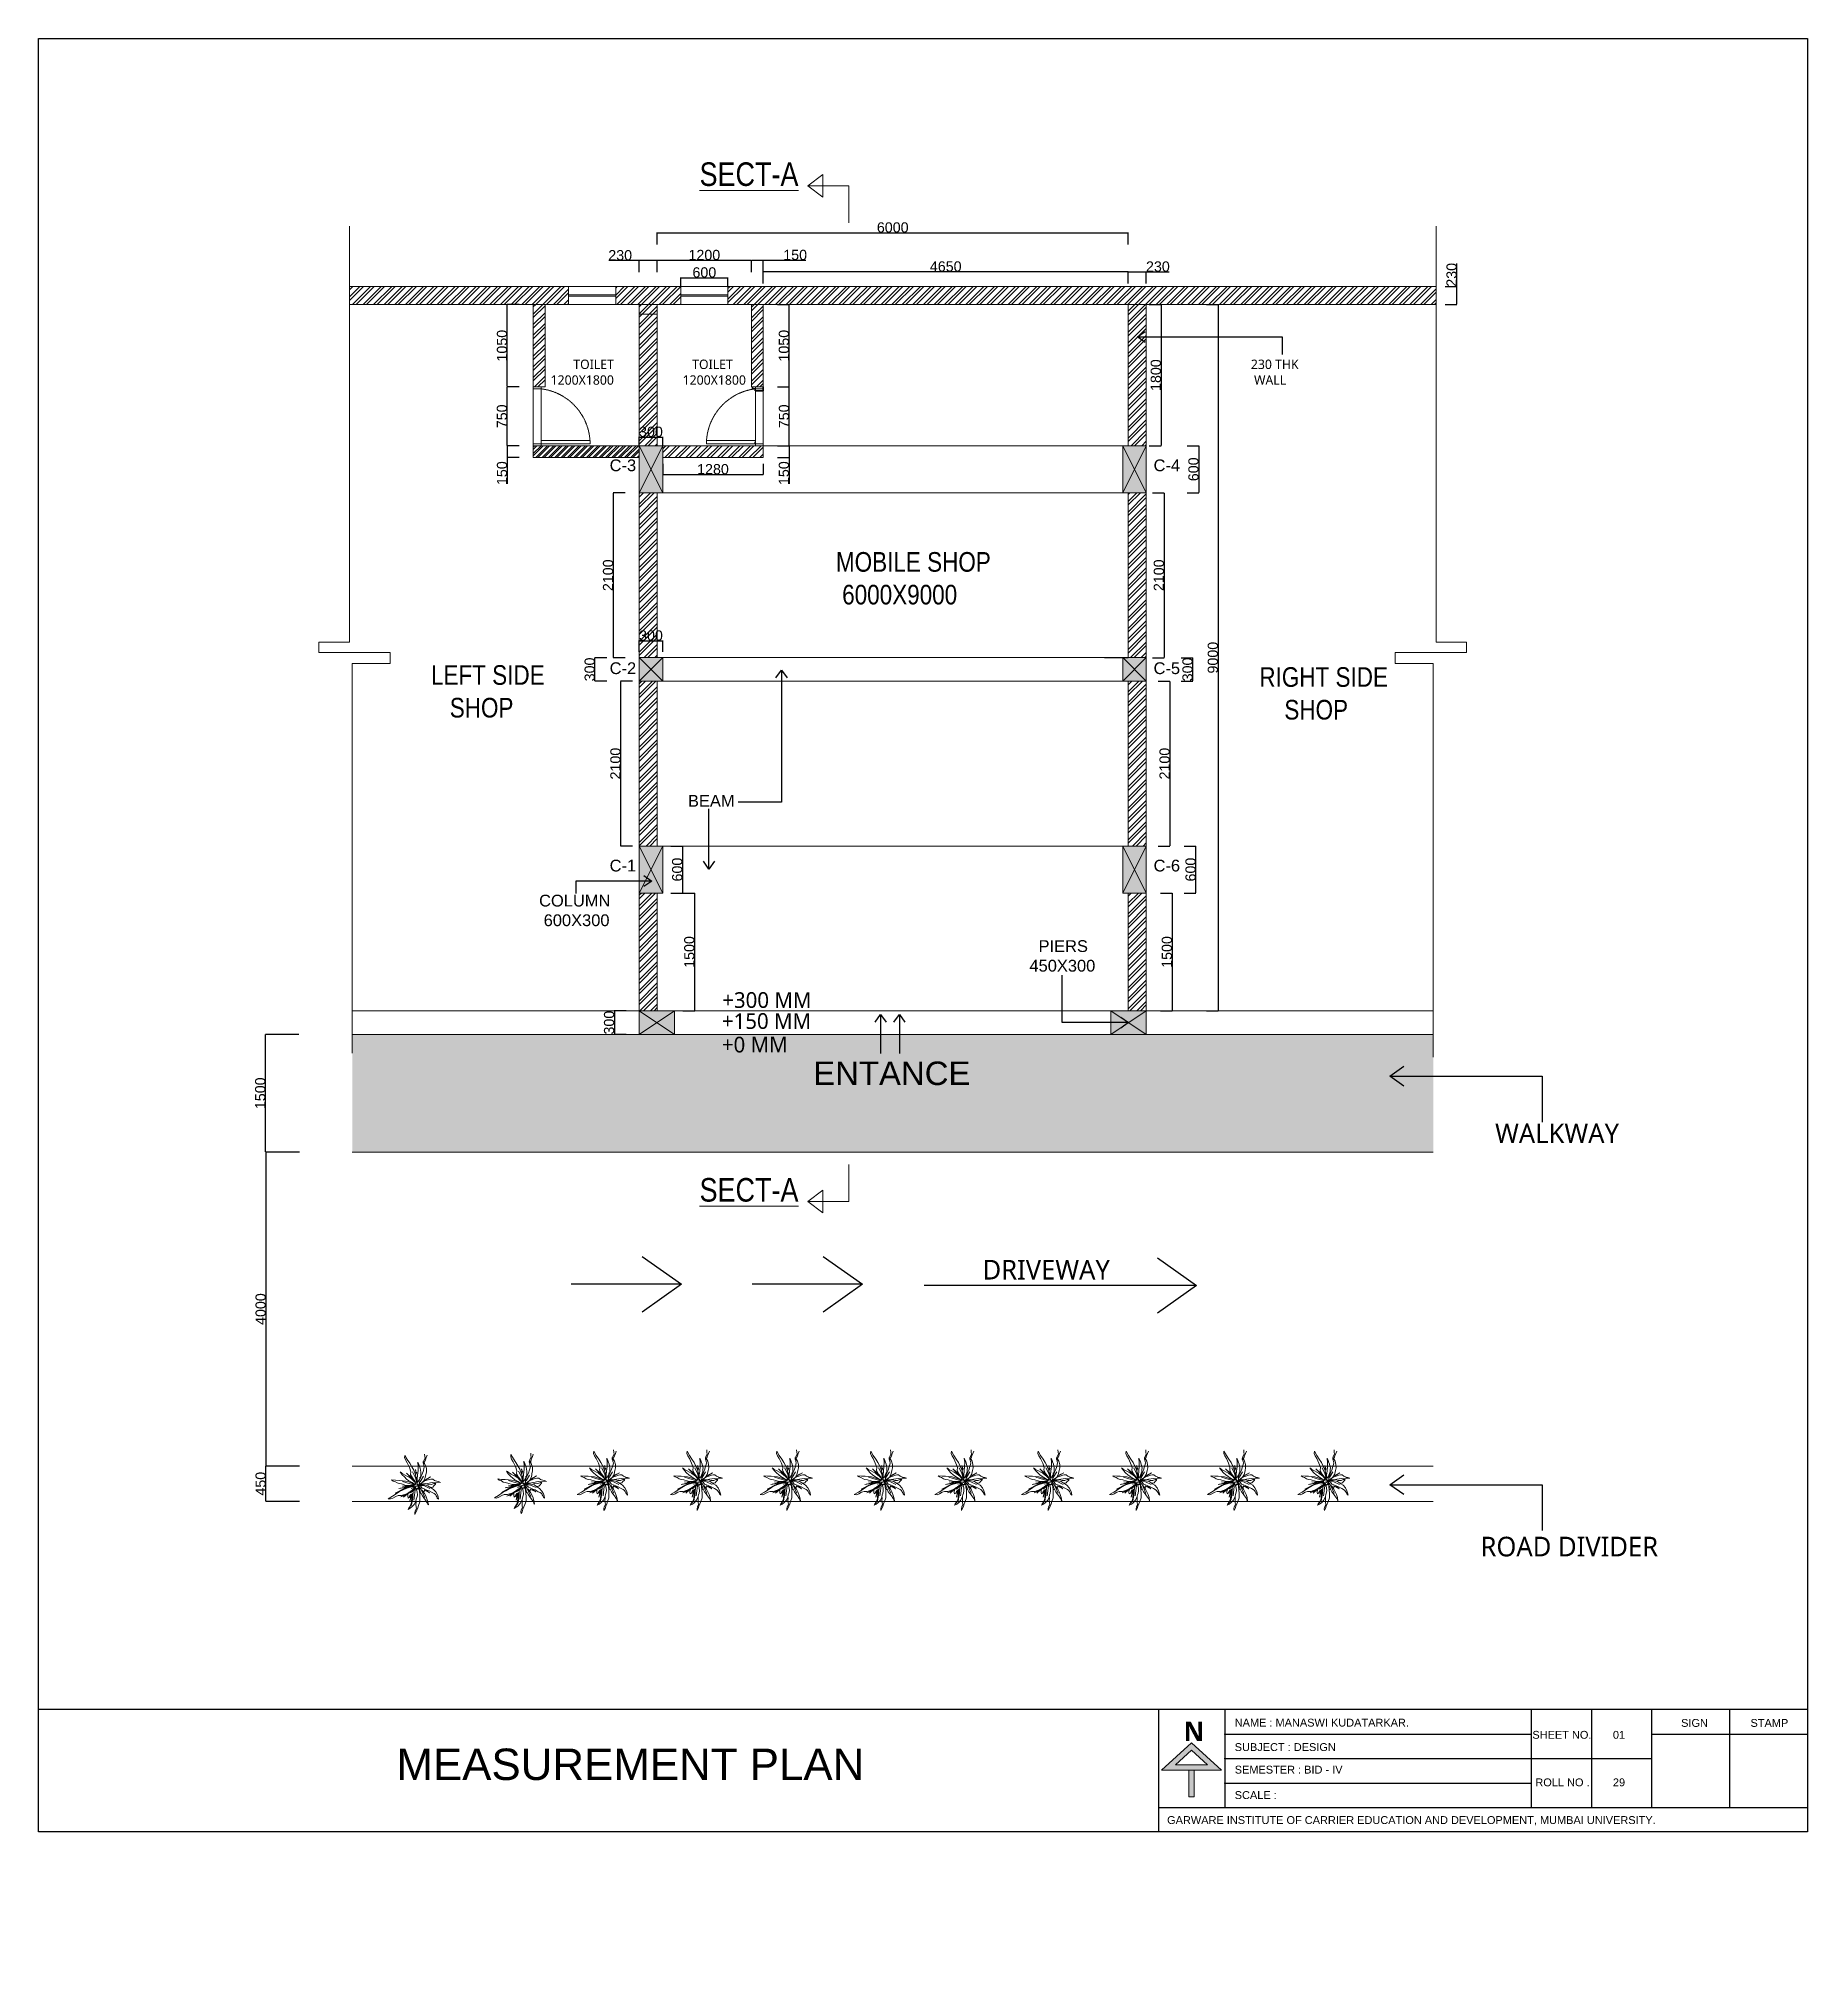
# Model space of a CAD drawing. Header units: millimetres. Extents: x 1926 to 160733, y 10813 to 39285.
# Drawn here: x 1926 to 24463, y 10813 to 35316 of the extents above; entities that cross this region are included whole.
import ezdxf

# ---------------------------------------------------------------- set-up
doc = ezdxf.new("R2010")
doc.units = ezdxf.units.MM
for name, pattern in [('ACAD_ISO02W100', [15, 12, -3]), ('DASHED', [0.75, 0.5, -0.25]), ('HIDDEN', [9.525, 6.35, -3.175])]:
    doc.linetypes.add(name, pattern=pattern)
doc.layers.get('Defpoints').update_dxf_attribs({"lineweight": 0})
for name, color, linetype, lineweight in [('beam', 253, 'ACAD_ISO02W100', 0), ('C-DOOR', 7, 'HIDDEN', 0), ('COLOUNM', 7, 'Continuous', 0), ('dim-1', 7, 'Continuous', 0), ('FUR', 3, 'Continuous', 0), ('FURN', 252, 'Continuous', 0), ('FURNITURE', 7, 'Continuous', 0), ('hatch', 7, 'Continuous', 0), ('SCALE FORMET TEXT', 7, 'Continuous', 0), ('TEXT', 7, 'Continuous', 5), ('TREE', 94, 'Continuous', 0), ('wall', 250, 'Continuous', 0)]:
    doc.layers.add(name, color=color, linetype=linetype, lineweight=lineweight)
doc.layers.add('ELE', color=7, linetype='Continuous', lineweight=0, true_color=0x575c5a)
doc.layers.add('glass', color=7, linetype='Continuous', lineweight=5, true_color=0x0082ad)
doc.styles.get("Standard").update_dxf_attribs({"font": 'arial.ttf'})
doc.styles.add('STYLE2', font='arial.ttf', dxfattribs={"height": 7})
doc.styles.add('style4', font='swissck.ttf')
doc.dimstyles.new('Annotative', dxfattribs={"dimscale": 0, "dimtxt": 2.5, "dimasz": 2.5, "dimexe": 1.25, "dimexo": 0.625, "dimtad": 1, "dimtxsty": 'Standard', "dimcen": 2.5, "dimadec": 0, "dimazin": 0, "dimtfac": 1, "dimtmove": 0, "dimatfit": 3, "dimfxl": 1, "dimarcsym": 0})
pattern_1 = [(45, (-1153760.16, 18299.64), (-67.351921, 67.351921), []), (45, (-1153715.26, 18299.64), (-67.351921, 67.351921), [])]

msp = doc.modelspace()

# ---------------------------------------------------------------- texts
for s, height, p in [('NAME : MANASWI KUDATARKAR.', 100, (17165.685, 13806.774)), ('SHEET NO. ', 100, (20957.924, 13651.635)), ('01 ', 100, (21983.646, 13651.635)), ('SIGN ', 100, (22852.553, 13803.512)), ('STAMP ', 100, (23736.698, 13803.512)), ('MEASUREMENT PLAN', 400, (6485.704, 13126.234)), ('SUBJECT : DESIGN ', 100, (17165.685, 13495.485)), ('SEMESTER : BID - IV', 100, (17165.685, 13207.951)), ('ROLL NO .', 100, (20995.923, 13046.171)), ('29', 100, (21983.646, 13046.171)), ('SCALE :', 100, (17165.685, 12883.982)), ('GARWARE INSTITUTE OF CARRIER EDUCATION AND DEVELOPMENT, MUMBAI UNIVERSITY.', 100, (16304.582, 12565.586))]:
    msp.add_text(s, height=height).set_placement(p)
at = {"color": 7, "char_height": 150, "attachment_point": 1}
for s, insert, width in [('C-3', (9202.559, 29951.836), 383.33334), ('C-4', (16132.03, 29951.836), 383.33334), ('C-2', (9202.559, 27366.804), 383.33334), ('C-5', (16132.03, 27366.804), 383.33334), ('BEAM', (10200.48, 25677.157), 1334.45008), ('C-1', (9202.559, 24851.836), 383.33334), ('C-6', (16132.03, 24851.836), 383.33334), ('COLUMN\\P 600X300', (8303.839, 24405.664), 1017.46347), ('  PIERS\\P450X300', (14550.71, 23826.187), 1017.46347)]:
    msp.add_mtext(s, dxfattribs=dict(at, insert=insert, width=width))
at = {"layer": 'SCALE FORMET TEXT', "color": 251, "true_color": 0x636466, "width": 3654.03025, "style": 'style4'}
for s, insert, char_height, attachment_point in [('{\\fMicrosoft YaHei UI Light|b0|i0|c0|p34;\\C256;\\c0;   TOILET\\P1200X1800}', (9256.903, 31223.791), 120, 3), ('{\\fMicrosoft YaHei UI Light|b0|i0|c0|p34;\\C256;\\c0;   TOILET\\P1200X1800}', (10132.078, 31223.791), 120, 1), ('{\\fMicrosoft YaHei UI Light|b0|i0|c0|p34;\\C256;\\c0;230 THK\\P WALL}', (17371.404, 31223.791), 120, 1), ('{\\C256;\\c0;MOBILE SHOP\\P 6000X9000}', (12085.36, 28771.214), 250, 1), ('{\\C256;\\c0;LEFT SIDE\\P   SHOP}', (6926.745, 27330.451), 250, 1), ('{\\C256;\\c0;RIGHT SIDE\\P    SHOP}', (17479.6, 27304.653), 250, 1)]:
    msp.add_mtext(s, dxfattribs=dict(at, insert=insert, char_height=char_height, attachment_point=attachment_point))
at = {"layer": 'SCALE FORMET TEXT', "color": 18, "true_color": 0x000000, "attachment_point": 1, "style": 'style4'}
for s, insert, char_height, width in [('{\\fMicrosoft YaHei UI Light|b0|i0|c0|p34;+300 MM}', (10637.246, 23163.857), 200, 3654.03025), ('{\\fMicrosoft YaHei UI Light|b0|i0|c0|p34;+150 MM}', (10632.548, 22896.327), 200, 3654.03025), ('{\\fMicrosoft YaHei UI Light|b0|i0|c0|p34;+0 MM}', (10632.548, 22596.327), 200, 3654.03025), ('{\\fSwis721 LtEx BT|b0|i0|c0|p34;ENTANCE}', (11796.222, 22280.347), 300, 3654.03025), ('{\\fMicrosoft YaHei UI Light|b0|i0|c0|p34;WALKWAY}', (20483.007, 21490.363), 250, 3654.03025), ('{\\fMicrosoft YaHei UI Light|b0|i0|c0|p34;DRIVEWAY}', (13953.237, 19752.638), 250, 3654.03025), ('{\\fMicrosoft YaHei UI Light|b0|i0|c0|p34;ROAD DIVIDER}', (20297.143, 16225.214), 250, 3654.03025), ('{\\fYu Gothic UI Semibold|b0|i0|c0|p34;N}', (16514.403, 13869.726), 248.30926, 2268.32386)]:
    msp.add_mtext(s, dxfattribs=dict(at, insert=insert, char_height=char_height, width=width))
at = {"layer": 'TEXT', "color": 0, "char_height": 300, "width": 12204.95094, "attachment_point": 7, "style": 'STYLE2'}
for insert in [(10348.095, 33432.413), (10348.095, 20491.418)]:
    msp.add_mtext('{\\fArial Narrow|b0|i0|c0|p34;\\LSECT-A\\l }', dxfattribs=dict(at, insert=insert))

# ---------------------------------------------------------------- blocks, each defined once
blk = doc.blocks.new('*D196')
at = {"layer": 'Defpoints', "color": 0, "linetype": 'Continuous', "transparency": 16777216}
for p in [(6258, 21126), (4824, 17126), (6258, 17126)]:
    blk.add_point(p, dxfattribs=at)
at = {"layer": 'FURNITURE', "color": 0, "lineweight": -2, "transparency": 16777216}
for p, q in [((5250, 21126), (4822, 21126)), ((4824, 21124), (4824, 17129)), ((5250, 17126), (4822, 17126))]:
    blk.add_line(p, q, dxfattribs=at)
at = {"layer": 'FURNITURE', "color": 0, "linetype": 'Continuous', "transparency": 16777216}
for points in [[(4823, 21124), (4824, 21124), (4824, 21126)], [(4823, 17129), (4824, 17129), (4824, 17126)]]:
    blk.add_solid(points, dxfattribs=at)
at = {"layer": 'FURNITURE', "color": 0, "linetype": 'Continuous', "transparency": 16777216, "insert": (4757, 19126), "char_height": 130, "attachment_point": 5, "rotation": 90}
blk.add_mtext('4000', dxfattribs=at)
blk = doc.blocks.new('RETGGER')
at = {"layer": 'TREE', "color": 84}
for p, q in [((96.8, -1890.33), (96.99, -1889.26)), ((96.86, -1891.11), (96.8, -1890.33)), ((97.4, -1890.14), (96.86, -1891.11)), ((96.99, -1889.26), (97.6, -1888.04)), ((97.45, -1887.15), (97.39, -1886)), ((97.81, -1888.9), (97.4, -1890.14)), ((97.6, -1888.04), (97.45, -1887.15)), ((98.27, -1887.71), (97.81, -1888.9)), ((98.72, -1886.53), (98.27, -1887.71)), ((92.99, -1911.67), (93.03, -1910.53)), ((93.03, -1910.53), (93, -1909.59)), ((95.02, -1910.36), (94.33, -1912.2)), ((94.49, -1903.06), (94.72, -1904.79)), ((94.72, -1904.79), (94.94, -1906.37)), ((94.91, -1901.99), (97.29, -1902.23)), ((94.94, -1906.37), (95.02, -1908.24)), ((95.02, -1908.24), (95.02, -1910.36)), ((97.29, -1902.23), (100.13, -1903.52)), ((92.41, -1916), (92.59, -1914.93)), ((92.47, -1916.78), (92.41, -1916)), ((93, -1915.81), (92.47, -1916.78)), ((92.59, -1914.93), (93.21, -1913.71)), ((93.06, -1912.81), (92.99, -1911.67)), ((93.41, -1914.57), (93, -1915.81)), ((93.21, -1913.71), (93.06, -1912.81)), ((93.87, -1913.38), (93.41, -1914.57)), ((94.33, -1912.2), (93.87, -1913.38))]:
    blk.add_line(p, q, dxfattribs=at)
for points in [[(93.24, -1900.5), (93.38, -1899.21), (93.17, -1897.97), (92.59, -1896.06), (91.86, -1894.2), (90.92, -1892.45), (89.82, -1890.65), (88.57, -1888.79), (87.32, -1886.63), (87.22, -1887.76), (87.69, -1888.95), (88.53, -1890.39), (89.63, -1892.75), (90.39, -1894.95), (90.23, -1896.33), (91.15, -1898.14), (92.35, -1899.73), (92.82, -1900.19)], [(95.22, -1901.43), (96.77, -1899.82), (97.59, -1898.43), (97.9, -1897.25), (98.05, -1896.37), (98.36, -1895.11), (98.3, -1893.36), (97.86, -1891.76), (97.39, -1890.77), (96.71, -1889.78), (96.67, -1890.6), (96.93, -1891.21), (97.03, -1891.93), (97.25, -1892.59), (97.08, -1893.38), (96.75, -1894.41), (96.2, -1896.2), (95.67, -1897.29), (95.13, -1898.59), (94.7, -1899.55), (94.79, -1900.68), (94.89, -1901.4)], [(92.39, -1901.78), (91.62, -1901.08), (90.71, -1900.64), (89.2, -1900.12), (87.65, -1899.73), (86.08, -1899.52), (84.39, -1899.39), (82.6, -1899.33), (80.61, -1899.13), (81.31, -1899.73), (82.3, -1899.98), (83.35, -1900.67), (84.35, -1900.98), (85.7, -1901.18), (87.91, -1901.94), (89.88, -1902.02), (91.47, -1901.99), (91.99, -1901.91)], [(86.07, -1899.92), (92.22, -1901.77)], [(90.58, -1898.19), (88.11, -1895.68), (90.37, -1897.66), (90.24, -1896.88), (91.16, -1898.65)], [(93.06, -1896.28), (92.72, -1893.91), (93.16, -1895.45), (93.25, -1895.19), (93.4, -1895.72)], [(96.8, -1897.2), (95.05, -1900.06)], [(97.68, -1899.23), (100.33, -1897.61), (97.88, -1898.87)], [(101.55, -1902.8), (101.6, -1902.79), (102.14, -1902.12), (102.71, -1901.47), (103.09, -1900.97), (102.38, -1900.99), (102.08, -1901.03), (100.97, -1901.5), (99.54, -1901.61), (98.09, -1901)], [(89.43, -1902.72), (86.99, -1903.54), (82.44, -1905.94), (83.92, -1905.32), (87.43, -1903.5), (89.59, -1902.62)], [(89.18, -1902.77), (84.34, -1903.59), (88.72, -1902.6), (86.12, -1902.3), (89.36, -1902.37)], [(88.59, -1906.34), (86.68, -1907.94), (88.05, -1906.66), (85.27, -1907.84), (88.14, -1906.34), (88.84, -1906)], [(89.58, -1905.32), (88.88, -1906.22), (88.81, -1907.48), (88.96, -1908.36), (89.52, -1907.96), (89.9, -1907.14), (90.35, -1906.57), (90.75, -1906.33), (91.16, -1906.16), (91.61, -1905.85)], [(92.16, -1902.17), (89.24, -1902.8)], [(92.22, -1902.12), (90.01, -1902.26), (89.25, -1902.37)], [(91.04, -1906.41), (90.32, -1906.89), (90.3, -1906.9), (89.57, -1908.04), (90.16, -1907.34), (91.09, -1906.42)], [(91.42, -1906.33), (90.67, -1911.73), (89.64, -1912.98), (90.21, -1912.08), (90.56, -1911.68), (91.14, -1906.71), (91.42, -1906.33)], [(92.31, -1903.4), (89.73, -1905.89), (90.65, -1905.17), (90.35, -1905.57), (91.35, -1904.63), (92.14, -1903.59)], [(91.02, -1906.88), (90.67, -1908.59), (90.83, -1906.91), (89.92, -1909.96), (90.57, -1906.91)], [(90.61, -1903.49), (92.94, -1902.76)], [(92.61, -1903.22), (91.93, -1904.66)], [(93.31, -1904.33), (93.65, -1903.41), (93.98, -1903.79), (94.49, -1903.06)], [(95.3, -1901.62), (97.54, -1901.7), (99.08, -1902.13), (100.13, -1902.76), (100.85, -1903.28), (101.95, -1903.98), (103.12, -1905.27), (103.92, -1906.73), (104.27, -1907.76), (104.48, -1908.95), (103.88, -1908.39), (103.64, -1907.77), (103.21, -1907.19), (102.91, -1906.56), (102.24, -1906.1), (101.28, -1905.6), (99.64, -1904.7), (98.5, -1904.28), (97.21, -1903.72), (96.23, -1903.33), (95.51, -1902.46), (95.09, -1901.88)], [(97.12, -1904.24), (99.95, -1905.74), (98.21, -1904.3)], [(101.6, -1902.79), (100.89, -1902.93), (100.33, -1902.91)]]:
    blk.add_lwpolyline(points, dxfattribs=at)
at = {"layer": 'TREE', "color": 1}
for points in [[(93.59, -1900), (93.59, -1898.76), (93.79, -1896.78), (94.04, -1894.35), (94.09, -1892.44), (93.9, -1890.12), (94.39, -1891.13), (94.61, -1891.99), (95.1, -1893.15), (95.27, -1894.11), (95.47, -1895.16), (95.43, -1895.86), (95.41, -1897.01), (95.22, -1897.56), (94.95, -1898.39), (94.72, -1898.88), (94.29, -1899.65), (93.79, -1900.42), (93.86, -1899.73), (93.59, -1900)], [(92.57, -1901.54), (91.03, -1900.45), (89.38, -1899.53), (88.25, -1898.68), (87.08, -1897.63), (86, -1896.48), (85.02, -1895.09), (85.5, -1895.39), (86.04, -1895.88), (87.46, -1896.66), (88.67, -1897.38), (89.81, -1897.95), (90.93, -1898.78), (91.77, -1899.55), (92.38, -1900.23), (92.69, -1900.52), (92.84, -1900.68), (93.16, -1901.43), (92.42, -1900.91), (92.57, -1901.54)], [(91.26, -1895.08), (92.7, -1897.99), (93.72, -1901.7)], [(93.87, -1902.28), (93.27, -1902.54), (94.52, -1902.02), (92.64, -1902.37), (94.1, -1902.03), (93.44, -1900.82), (94.14, -1901.94), (94.72, -1900.93), (94.37, -1901.72), (95.46, -1901.38), (94.4, -1901.86), (95.61, -1902.26), (94.61, -1902.07), (94.06, -1903.07), (94.4, -1902.04)], [(95.61, -1901.27), (96.86, -1901.2), (98.83, -1900.88), (101.23, -1900.48), (103.13, -1900.32), (105.46, -1900.37), (104.42, -1899.95), (103.55, -1899.78), (102.36, -1899.36), (101.52, -1898.73), (100.59, -1898.72), (99.84, -1898.87), (98.5, -1899.28), (97.95, -1899.5), (97.15, -1899.82), (96.67, -1900.08), (95.92, -1900.55), (95.18, -1901.1), (95.87, -1900.98), (95.61, -1901.27)], [(92.72, -1902.73), (91.42, -1902.59), (90.18, -1902.82), (88.28, -1903.41), (86.43, -1904.16), (84.68, -1905.11), (82.89, -1906.22), (81.04, -1907.49), (78.89, -1908.76), (80.03, -1908.84), (81.21, -1908.36), (82.65, -1907.52), (83.88, -1907.09), (85.54, -1907.07), (88.32, -1906.2), (90.37, -1904.83), (91.95, -1903.62), (92.41, -1903.15)], [(92.94, -1903.1), (93.59, -1905.24), (93.69, -1906.84), (93.43, -1908.04), (93.17, -1908.9), (92.86, -1910.16), (92.02, -1911.69), (90.9, -1912.91), (90.03, -1913.58), (88.98, -1914.16), (89.31, -1913.41), (89.82, -1912.98), (90.24, -1912.39), (90.73, -1911.9), (90.95, -1911.12), (91.11, -1910.05), (91.44, -1908.21), (91.46, -1906.99), (91.57, -1905.59), (91.63, -1904.54), (92.21, -1903.57), (92.63, -1902.98)], [(91.98, -1909.44), (92.76, -1902.96)], [(94.16, -1902.03), (95.46, -1903.62), (97.48, -1908.08)], [(96.03, -1904.12), (96.23, -1904.48), (97.32, -1906.02), (97.97, -1907.27), (98.58, -1908.72), (99.06, -1910.23), (99.34, -1911.9), (99.04, -1911.43), (98.76, -1910.75), (97.81, -1909.44), (97.03, -1908.26), (96.25, -1907.25), (95.6, -1906.03), (95.17, -1904.96), (94.91, -1904.09), (94.76, -1903.7), (94.7, -1903.49), (94.71, -1903.3)]]:
    blk.add_lwpolyline(points, dxfattribs=at)
at = {"layer": 'TREE', "color": 84}
for start, end in [(153.01353, 156.27022), (127.67541, 134.63013), (100.02652, 103.35068), (73.6634, 80.37728), (33.93423, 44.7068), (180.90802, 192.15636), (280.81668, 290.07869), (309.13517, 324.13523)]:
    blk.add_arc((94.12, -1901.99), 4.22, start, end, dxfattribs=at)
blk = doc.blocks.new('*D197')
at = {"layer": 'Defpoints', "color": 0, "linetype": 'Continuous', "transparency": 16777216}
for p in [(4819, 22626), (5615, 22626), (5615, 21126)]:
    blk.add_point(p, dxfattribs=at)
at = {"layer": 'FURNITURE', "color": 0, "lineweight": -2, "transparency": 16777216}
for p, q in [((5245, 22626), (4817, 22626)), ((4819, 21129), (4819, 22624)), ((5245, 21126), (4817, 21126))]:
    blk.add_line(p, q, dxfattribs=at)
at = {"layer": 'FURNITURE', "color": 0, "linetype": 'Continuous', "transparency": 16777216}
for points in [[(4818, 22624), (4819, 22624), (4819, 22626)], [(4818, 21129), (4819, 21129), (4819, 21126)]]:
    blk.add_solid(points, dxfattribs=at)
at = {"layer": 'FURNITURE', "color": 0, "linetype": 'Continuous', "transparency": 16777216, "insert": (4752, 21876), "char_height": 130, "attachment_point": 5, "rotation": 90}
blk.add_mtext('1500', dxfattribs=at)
blk = doc.blocks.new('*D198')
at = {"layer": 'Defpoints', "color": 0, "linetype": 'Continuous', "transparency": 16777216}
for p in [(4824, 17126), (5650, 17126), (5650, 16676)]:
    blk.add_point(p, dxfattribs=at)
at = {"layer": 'FURNITURE', "color": 0, "lineweight": -2, "transparency": 16777216}
for p, q in [((5250, 17126), (4822, 17126)), ((4824, 16679), (4824, 17124)), ((5250, 16676), (4822, 16676))]:
    blk.add_line(p, q, dxfattribs=at)
at = {"layer": 'FURNITURE', "color": 0, "linetype": 'Continuous', "transparency": 16777216}
for points in [[(4823, 17124), (4824, 17124), (4824, 17126)], [(4823, 16679), (4824, 16679), (4824, 16676)]]:
    blk.add_solid(points, dxfattribs=at)
at = {"layer": 'FURNITURE', "color": 0, "linetype": 'Continuous', "transparency": 16777216, "insert": (4757, 16901), "char_height": 130, "attachment_point": 5, "rotation": 90}
blk.add_mtext('450', dxfattribs=at)
blk = doc.blocks.new('*D199')
at = {"layer": 'Defpoints', "color": 0, "linetype": 'Continuous', "transparency": 16777216}
for p in [(11009, 32489), (9809, 32073), (11009, 32073)]:
    blk.add_point(p, dxfattribs=at)
at = {"layer": 'dim-1', "color": 0, "lineweight": -2, "transparency": 16777216}
for p, q in [((9809, 32339), (9809, 32491)), ((9812, 32489), (11007, 32489)), ((11009, 32339), (11009, 32491))]:
    blk.add_line(p, q, dxfattribs=at)
at = {"layer": 'dim-1', "color": 0, "linetype": 'Continuous', "transparency": 16777216}
for points in [[(9812, 32490), (9812, 32489), (9809, 32489)], [(11007, 32490), (11007, 32489), (11009, 32489)]]:
    blk.add_solid(points, dxfattribs=at)
at = {"layer": 'dim-1', "color": 0, "linetype": 'Continuous', "transparency": 16777216, "insert": (10409, 32556), "char_height": 130, "attachment_point": 5}
blk.add_mtext('1200', dxfattribs=at)
blk = doc.blocks.new('*D200')
at = {"layer": 'Defpoints', "color": 0, "linetype": 'Continuous', "transparency": 16777216}
for p in [(11009, 32490), (11009, 31926), (11159, 31926)]:
    blk.add_point(p, dxfattribs=at)
at = {"layer": 'dim-1', "color": 0, "lineweight": -2, "transparency": 16777216}
for p, q in [((11009, 32340), (11009, 32491)), ((11012, 32490), (11157, 32490)), ((11159, 32340), (11159, 32491)), ((11159, 32490), (11704, 32490))]:
    blk.add_line(p, q, dxfattribs=at)
at = {"layer": 'dim-1', "color": 0, "linetype": 'Continuous', "transparency": 16777216}
for points in [[(11012, 32490), (11012, 32489), (11009, 32490)], [(11157, 32490), (11157, 32489), (11159, 32490)]]:
    blk.add_solid(points, dxfattribs=at)
at = {"layer": 'dim-1', "color": 0, "linetype": 'Continuous', "transparency": 16777216, "insert": (11566, 32557), "char_height": 130, "attachment_point": 5}
blk.add_mtext('150', dxfattribs=at)
blk = doc.blocks.new('*D201')
at = {"layer": 'Defpoints', "color": 0, "linetype": 'Continuous', "transparency": 16777216}
for p in [(11159, 32343), (11159, 31926), (15809, 31926)]:
    blk.add_point(p, dxfattribs=at)
at = {"layer": 'dim-1', "color": 0, "lineweight": -2, "transparency": 16777216}
for p, q in [((11159, 32193), (11159, 32344)), ((15809, 32193), (15809, 32344)), ((15807, 32343), (11162, 32343))]:
    blk.add_line(p, q, dxfattribs=at)
at = {"layer": 'dim-1', "color": 0, "linetype": 'Continuous', "transparency": 16777216}
for points in [[(11162, 32343), (11162, 32343), (11159, 32343)], [(15807, 32343), (15807, 32343), (15809, 32343)]]:
    blk.add_solid(points, dxfattribs=at)
at = {"layer": 'dim-1', "color": 0, "linetype": 'Continuous', "transparency": 16777216, "insert": (13484, 32410), "char_height": 130, "attachment_point": 5}
blk.add_mtext('4650', dxfattribs=at)
blk = doc.blocks.new('*D202')
at = {"layer": 'Defpoints', "color": 0, "linetype": 'Continuous', "transparency": 16777216}
for p in [(15809, 31926), (15809, 30126), (16228, 30126)]:
    blk.add_point(p, dxfattribs=at)
at = {"layer": 'dim-1', "color": 0, "lineweight": -2, "transparency": 16777216}
for p, q in [((16078, 31926), (16229, 31926)), ((16228, 31924), (16228, 30129)), ((16078, 30126), (16229, 30126))]:
    blk.add_line(p, q, dxfattribs=at)
at = {"layer": 'dim-1', "color": 0, "linetype": 'Continuous', "transparency": 16777216}
for points in [[(16227, 31924), (16228, 31924), (16228, 31926)], [(16227, 30129), (16228, 30129), (16228, 30126)]]:
    blk.add_solid(points, dxfattribs=at)
at = {"layer": 'dim-1', "color": 0, "linetype": 'Continuous', "transparency": 16777216, "insert": (16161, 31026), "char_height": 130, "attachment_point": 5, "rotation": 90}
blk.add_mtext('1800', dxfattribs=at)
blk = doc.blocks.new('*D203')
at = {"layer": 'Defpoints', "color": 0, "linetype": 'Continuous', "transparency": 16777216}
for p in [(15739, 30126), (15739, 29526), (16708, 29526)]:
    blk.add_point(p, dxfattribs=at)
at = {"layer": 'dim-1', "color": 0, "lineweight": -2, "transparency": 16777216}
for p, q in [((16558, 30126), (16710, 30126)), ((16708, 30124), (16708, 29529)), ((16558, 29526), (16710, 29526))]:
    blk.add_line(p, q, dxfattribs=at)
at = {"layer": 'dim-1', "color": 0, "linetype": 'Continuous', "transparency": 16777216}
for points in [[(16708, 30124), (16709, 30124), (16708, 30126)], [(16708, 29529), (16709, 29529), (16708, 29526)]]:
    blk.add_solid(points, dxfattribs=at)
at = {"layer": 'dim-1', "color": 0, "linetype": 'Continuous', "transparency": 16777216, "insert": (16641, 29826), "char_height": 130, "attachment_point": 5, "rotation": 90}
blk.add_mtext('600', dxfattribs=at)
blk = doc.blocks.new('*D204')
at = {"layer": 'Defpoints', "color": 0, "linetype": 'Continuous', "transparency": 16777216}
for p in [(15809, 29526), (15809, 27426), (16267, 27426)]:
    blk.add_point(p, dxfattribs=at)
at = {"layer": 'dim-1', "color": 0, "lineweight": -2, "transparency": 16777216}
for p, q in [((16117, 29526), (16268, 29526)), ((16267, 29524), (16267, 27429)), ((16117, 27426), (16268, 27426))]:
    blk.add_line(p, q, dxfattribs=at)
at = {"layer": 'dim-1', "color": 0, "linetype": 'Continuous', "transparency": 16777216}
for points in [[(16267, 29524), (16268, 29524), (16267, 29526)], [(16267, 27429), (16268, 27429), (16267, 27426)]]:
    blk.add_solid(points, dxfattribs=at)
at = {"layer": 'dim-1', "color": 0, "linetype": 'Continuous', "transparency": 16777216, "insert": (16200, 28476), "char_height": 130, "attachment_point": 5, "rotation": 90}
blk.add_mtext('2100', dxfattribs=at)
blk = doc.blocks.new('*D205')
at = {"layer": 'Defpoints', "color": 0, "linetype": 'Continuous', "transparency": 16777216}
for p in [(16039, 27426), (16632, 27426), (16039, 27126)]:
    blk.add_point(p, dxfattribs=at)
at = {"layer": 'dim-1', "color": 0, "lineweight": -2, "transparency": 16777216}
for p, q in [((16482, 27426), (16634, 27426)), ((16632, 27129), (16632, 27424)), ((16482, 27126), (16634, 27126))]:
    blk.add_line(p, q, dxfattribs=at)
at = {"layer": 'dim-1', "color": 0, "linetype": 'Continuous', "transparency": 16777216}
for points in [[(16632, 27424), (16633, 27424), (16632, 27426)], [(16632, 27129), (16633, 27129), (16632, 27126)]]:
    blk.add_solid(points, dxfattribs=at)
at = {"layer": 'dim-1', "color": 0, "linetype": 'Continuous', "transparency": 16777216, "insert": (16565, 27276), "char_height": 130, "attachment_point": 5, "rotation": 90}
blk.add_mtext('300', dxfattribs=at)
blk = doc.blocks.new('*D206')
at = {"layer": 'Defpoints', "color": 0, "linetype": 'Continuous', "transparency": 16777216}
for p in [(16039, 27126), (16039, 25026), (16340, 25026)]:
    blk.add_point(p, dxfattribs=at)
at = {"layer": 'dim-1', "color": 0, "lineweight": -2, "transparency": 16777216}
for p, q in [((16190, 27126), (16341, 27126)), ((16340, 27124), (16340, 25029)), ((16190, 25026), (16341, 25026))]:
    blk.add_line(p, q, dxfattribs=at)
at = {"layer": 'dim-1', "color": 0, "linetype": 'Continuous', "transparency": 16777216}
for points in [[(16340, 27124), (16340, 27124), (16340, 27126)], [(16340, 25029), (16340, 25029), (16340, 25026)]]:
    blk.add_solid(points, dxfattribs=at)
at = {"layer": 'dim-1', "color": 0, "linetype": 'Continuous', "transparency": 16777216, "insert": (16273, 26076), "char_height": 130, "attachment_point": 5, "rotation": 90}
blk.add_mtext('2100', dxfattribs=at)
blk = doc.blocks.new('*D207')
at = {"layer": 'Defpoints', "color": 0, "linetype": 'Continuous', "transparency": 16777216}
for p in [(16039, 25026), (16671, 25026), (16039, 24426)]:
    blk.add_point(p, dxfattribs=at)
at = {"layer": 'dim-1', "color": 0, "lineweight": -2, "transparency": 16777216}
for p, q in [((16521, 25026), (16672, 25026)), ((16671, 24429), (16671, 25024)), ((16521, 24426), (16672, 24426))]:
    blk.add_line(p, q, dxfattribs=at)
at = {"layer": 'dim-1', "color": 0, "linetype": 'Continuous', "transparency": 16777216}
for points in [[(16670, 25024), (16671, 25024), (16671, 25026)], [(16670, 24429), (16671, 24429), (16671, 24426)]]:
    blk.add_solid(points, dxfattribs=at)
at = {"layer": 'dim-1', "color": 0, "linetype": 'Continuous', "transparency": 16777216, "insert": (16604, 24726), "char_height": 130, "attachment_point": 5, "rotation": 90}
blk.add_mtext('600', dxfattribs=at)
blk = doc.blocks.new('*D208')
at = {"layer": 'Defpoints', "color": 0, "linetype": 'Continuous', "transparency": 16777216}
for p in [(16039, 24426), (16039, 22926), (16369, 22926)]:
    blk.add_point(p, dxfattribs=at)
at = {"layer": 'dim-1', "color": 0, "lineweight": -2, "transparency": 16777216}
for p, q in [((16219, 24426), (16370, 24426)), ((16369, 24424), (16369, 22929)), ((16219, 22926), (16370, 22926))]:
    blk.add_line(p, q, dxfattribs=at)
at = {"layer": 'dim-1', "color": 0, "linetype": 'Continuous', "transparency": 16777216}
for points in [[(16369, 24424), (16369, 24424), (16369, 24426)], [(16369, 22929), (16369, 22929), (16369, 22926)]]:
    blk.add_solid(points, dxfattribs=at)
at = {"layer": 'dim-1', "color": 0, "linetype": 'Continuous', "transparency": 16777216, "insert": (16302, 23676), "char_height": 130, "attachment_point": 5, "rotation": 90}
blk.add_mtext('1500', dxfattribs=at)
blk = doc.blocks.new('*D209')
at = {"layer": 'Defpoints', "color": 0, "linetype": 'Continuous', "transparency": 16777216}
for p in [(9809, 32486), (9579, 32001), (9809, 32001)]:
    blk.add_point(p, dxfattribs=at)
at = {"layer": 'dim-1', "color": 0, "lineweight": -2, "transparency": 16777216}
for p, q in [((9579, 32486), (9192, 32486)), ((9579, 32336), (9579, 32487)), ((9807, 32486), (9582, 32486)), ((9809, 32336), (9809, 32487))]:
    blk.add_line(p, q, dxfattribs=at)
at = {"layer": 'dim-1', "color": 0, "linetype": 'Continuous', "transparency": 16777216}
for points in [[(9582, 32486), (9582, 32486), (9579, 32486)], [(9807, 32486), (9807, 32486), (9809, 32486)]]:
    blk.add_solid(points, dxfattribs=at)
at = {"layer": 'dim-1', "color": 0, "linetype": 'Continuous', "transparency": 16777216, "insert": (9337, 32553), "char_height": 130, "attachment_point": 5}
blk.add_mtext('230', dxfattribs=at)
blk = doc.blocks.new('*D210')
at = {"layer": 'Defpoints', "color": 0, "linetype": 'Continuous', "transparency": 16777216}
for p in [(9250, 29526), (9579, 29526), (9586, 27426)]:
    blk.add_point(p, dxfattribs=at)
at = {"layer": 'dim-1', "color": 0, "lineweight": -2, "transparency": 16777216}
for p, q in [((9400, 29526), (9249, 29526)), ((9250, 27429), (9250, 29524)), ((9400, 27426), (9249, 27426))]:
    blk.add_line(p, q, dxfattribs=at)
at = {"layer": 'dim-1', "color": 0, "linetype": 'Continuous', "transparency": 16777216}
for points in [[(9250, 29524), (9251, 29524), (9250, 29526)], [(9250, 27429), (9251, 27429), (9250, 27426)]]:
    blk.add_solid(points, dxfattribs=at)
at = {"layer": 'dim-1', "color": 0, "linetype": 'Continuous', "transparency": 16777216, "insert": (9183, 28476), "char_height": 130, "attachment_point": 5, "rotation": 90}
blk.add_mtext('2100', dxfattribs=at)
blk = doc.blocks.new('*D211')
at = {"layer": 'Defpoints', "color": 0, "linetype": 'Continuous', "transparency": 16777216}
for p in [(9016, 27426), (9579, 27426), (9579, 27126)]:
    blk.add_point(p, dxfattribs=at)
at = {"layer": 'dim-1', "color": 0, "lineweight": -2, "transparency": 16777216}
for p, q in [((9166, 27426), (9015, 27426)), ((9016, 27129), (9016, 27424)), ((9166, 27126), (9015, 27126))]:
    blk.add_line(p, q, dxfattribs=at)
at = {"layer": 'dim-1', "color": 0, "linetype": 'Continuous', "transparency": 16777216}
for points in [[(9015, 27424), (9016, 27424), (9016, 27426)], [(9015, 27129), (9016, 27129), (9016, 27126)]]:
    blk.add_solid(points, dxfattribs=at)
at = {"layer": 'dim-1', "color": 0, "linetype": 'Continuous', "transparency": 16777216, "insert": (8949, 27276), "char_height": 130, "attachment_point": 5, "rotation": 90}
blk.add_mtext('300', dxfattribs=at)
blk = doc.blocks.new('*D212')
at = {"layer": 'Defpoints', "color": 0, "linetype": 'Continuous', "transparency": 16777216}
for p in [(9344, 27126), (9579, 27126), (9579, 25026)]:
    blk.add_point(p, dxfattribs=at)
at = {"layer": 'dim-1', "color": 0, "lineweight": -2, "transparency": 16777216}
for p, q in [((9494, 27126), (9343, 27126)), ((9344, 25029), (9344, 27124)), ((9494, 25026), (9343, 25026))]:
    blk.add_line(p, q, dxfattribs=at)
at = {"layer": 'dim-1', "color": 0, "linetype": 'Continuous', "transparency": 16777216}
for points in [[(9344, 27124), (9345, 27124), (9344, 27126)], [(9344, 25029), (9345, 25029), (9344, 25026)]]:
    blk.add_solid(points, dxfattribs=at)
at = {"layer": 'dim-1', "color": 0, "linetype": 'Continuous', "transparency": 16777216, "insert": (9277, 26076), "char_height": 130, "attachment_point": 5, "rotation": 90}
blk.add_mtext('2100', dxfattribs=at)
blk = doc.blocks.new('*D213')
at = {"layer": 'Defpoints', "color": 0, "linetype": 'Continuous', "transparency": 16777216}
for p in [(9879, 25026), (9879, 24426), (10131, 24426)]:
    blk.add_point(p, dxfattribs=at)
at = {"layer": 'dim-1', "color": 0, "lineweight": -2, "transparency": 16777216}
for p, q in [((9981, 25026), (10132, 25026)), ((10131, 25024), (10131, 24429)), ((9981, 24426), (10132, 24426))]:
    blk.add_line(p, q, dxfattribs=at)
at = {"layer": 'dim-1', "color": 0, "linetype": 'Continuous', "transparency": 16777216}
for points in [[(10130, 25024), (10131, 25024), (10131, 25026)], [(10130, 24429), (10131, 24429), (10131, 24426)]]:
    blk.add_solid(points, dxfattribs=at)
at = {"layer": 'dim-1', "color": 0, "linetype": 'Continuous', "transparency": 16777216, "insert": (10064, 24726), "char_height": 130, "attachment_point": 5, "rotation": 90}
blk.add_mtext('600', dxfattribs=at)
blk = doc.blocks.new('*D214')
at = {"layer": 'Defpoints', "color": 0, "linetype": 'Continuous', "transparency": 16777216}
for p in [(9808, 24426), (9808, 22926), (10285, 22926)]:
    blk.add_point(p, dxfattribs=at)
at = {"layer": 'dim-1', "color": 0, "lineweight": -2, "transparency": 16777216}
for p, q in [((10135, 24426), (10286, 24426)), ((10285, 24424), (10285, 22929)), ((10135, 22926), (10286, 22926))]:
    blk.add_line(p, q, dxfattribs=at)
at = {"layer": 'dim-1', "color": 0, "linetype": 'Continuous', "transparency": 16777216}
for points in [[(10284, 24424), (10285, 24424), (10285, 24426)], [(10284, 22929), (10285, 22929), (10285, 22926)]]:
    blk.add_solid(points, dxfattribs=at)
at = {"layer": 'dim-1', "color": 0, "linetype": 'Continuous', "transparency": 16777216, "insert": (10218, 23676), "char_height": 130, "attachment_point": 5, "rotation": 90}
blk.add_mtext('1500', dxfattribs=at)
blk = doc.blocks.new('*D215')
at = {"layer": 'Defpoints', "color": 0, "linetype": 'Continuous', "transparency": 16777216}
for p in [(15809, 32840), (9809, 32117), (15809, 32117)]:
    blk.add_point(p, dxfattribs=at)
at = {"layer": 'dim-1', "color": 0, "lineweight": -2, "transparency": 16777216}
for p, q in [((9809, 32690), (9809, 32842)), ((9812, 32840), (15807, 32840)), ((15809, 32690), (15809, 32842))]:
    blk.add_line(p, q, dxfattribs=at)
at = {"layer": 'dim-1', "color": 0, "linetype": 'Continuous', "transparency": 16777216}
for points in [[(9812, 32841), (9812, 32840), (9809, 32840)], [(15807, 32841), (15807, 32840), (15809, 32840)]]:
    blk.add_solid(points, dxfattribs=at)
at = {"layer": 'dim-1', "color": 0, "linetype": 'Continuous', "transparency": 16777216, "insert": (12809, 32907), "char_height": 130, "attachment_point": 5}
blk.add_mtext('6000', dxfattribs=at)
blk = doc.blocks.new('*D216')
at = {"layer": 'Defpoints', "color": 0, "linetype": 'Continuous', "transparency": 16777216}
for p in [(15130, 31926), (15130, 22926), (16955, 22926)]:
    blk.add_point(p, dxfattribs=at)
at = {"layer": 'dim-1', "color": 0, "lineweight": -2, "transparency": 16777216}
for p, q in [((16805, 31926), (16956, 31926)), ((16955, 31924), (16955, 22929)), ((16805, 22926), (16956, 22926))]:
    blk.add_line(p, q, dxfattribs=at)
at = {"layer": 'dim-1', "color": 0, "linetype": 'Continuous', "transparency": 16777216}
for points in [[(16954, 31924), (16955, 31924), (16955, 31926)], [(16954, 22929), (16955, 22929), (16955, 22926)]]:
    blk.add_solid(points, dxfattribs=at)
at = {"layer": 'dim-1', "color": 0, "linetype": 'Continuous', "transparency": 16777216, "insert": (16888, 27426), "char_height": 130, "attachment_point": 5, "rotation": 90}
blk.add_mtext('9000', dxfattribs=at)
blk = doc.blocks.new('*D217')
at = {"layer": 'Defpoints', "color": 0, "linetype": 'Continuous', "transparency": 16777216}
for p in [(10109, 32156), (10709, 32267), (10709, 32156)]:
    blk.add_point(p, dxfattribs=at)
at = {"layer": 'dim-1', "color": 0, "lineweight": -2, "transparency": 16777216}
for p, q in [((10109, 32157), (10109, 32269)), ((10112, 32267), (10707, 32267)), ((10709, 32157), (10709, 32269))]:
    blk.add_line(p, q, dxfattribs=at)
at = {"layer": 'dim-1', "color": 0, "linetype": 'Continuous', "transparency": 16777216}
for points in [[(10112, 32268), (10112, 32267), (10109, 32267)], [(10707, 32268), (10707, 32267), (10709, 32267)]]:
    blk.add_solid(points, dxfattribs=at)
at = {"layer": 'dim-1', "color": 0, "linetype": 'Continuous', "transparency": 16777216, "insert": (10409, 32334), "char_height": 130, "attachment_point": 5}
blk.add_mtext('600', dxfattribs=at)
blk = doc.blocks.new('*D218')
at = {"layer": 'Defpoints', "color": 0, "linetype": 'Continuous', "transparency": 16777216}
for p in [(9579, 27499), (9879, 27641), (9879, 27499)]:
    blk.add_point(p, dxfattribs=at)
at = {"layer": 'FURNITURE', "color": 0, "lineweight": -2, "transparency": 16777216}
for p, q in [((9579, 27500), (9579, 27643)), ((9582, 27641), (9877, 27641)), ((9879, 27500), (9879, 27643))]:
    blk.add_line(p, q, dxfattribs=at)
at = {"layer": 'FURNITURE', "color": 0, "linetype": 'Continuous', "transparency": 16777216}
for points in [[(9582, 27642), (9582, 27641), (9579, 27641)], [(9877, 27642), (9877, 27641), (9879, 27641)]]:
    blk.add_solid(points, dxfattribs=at)
at = {"layer": 'FURNITURE', "color": 0, "linetype": 'Continuous', "transparency": 16777216, "insert": (9729, 27708), "char_height": 130, "attachment_point": 5}
blk.add_mtext('300', dxfattribs=at)
blk = doc.blocks.new('*D219')
at = {"layer": 'Defpoints', "color": 0, "linetype": 'Continuous', "transparency": 16777216}
for p in [(9879, 29898), (11159, 29898), (11159, 29760)]:
    blk.add_point(p, dxfattribs=at)
at = {"layer": 'dim-1', "color": 0, "lineweight": -2, "transparency": 16777216}
for p, q in [((9879, 29897), (9879, 29759)), ((11159, 29897), (11159, 29759)), ((9882, 29760), (11157, 29760))]:
    blk.add_line(p, q, dxfattribs=at)
at = {"layer": 'dim-1', "color": 0, "linetype": 'Continuous', "transparency": 16777216}
for points in [[(9882, 29761), (9882, 29760), (9879, 29760)], [(11157, 29761), (11157, 29760), (11159, 29760)]]:
    blk.add_solid(points, dxfattribs=at)
at = {"layer": 'dim-1', "color": 0, "linetype": 'Continuous', "transparency": 16777216, "insert": (10519, 29827), "char_height": 130, "attachment_point": 5}
blk.add_mtext('1280', dxfattribs=at)
blk = doc.blocks.new('*D220')
at = {"layer": 'Defpoints', "color": 0, "linetype": 'Continuous', "transparency": 16777216}
for p in [(11333, 30126), (11333, 29976), (11490, 30126)]:
    blk.add_point(p, dxfattribs=at)
at = {"layer": 'dim-1', "color": 0, "lineweight": -2, "transparency": 16777216}
for p, q in [((11340, 30126), (11491, 30126)), ((11340, 29976), (11491, 29976)), ((11490, 30124), (11490, 29979)), ((11490, 29976), (11490, 29639))]:
    blk.add_line(p, q, dxfattribs=at)
at = {"layer": 'dim-1', "color": 0, "linetype": 'Continuous', "transparency": 16777216}
for points in [[(11490, 30124), (11491, 30124), (11490, 30126)], [(11490, 29979), (11491, 29979), (11490, 29976)]]:
    blk.add_solid(points, dxfattribs=at)
at = {"layer": 'dim-1', "color": 0, "linetype": 'Continuous', "transparency": 16777216, "insert": (11423, 29777), "char_height": 130, "attachment_point": 5, "rotation": 90}
blk.add_mtext('150', dxfattribs=at)
blk = doc.blocks.new('*D221')
at = {"layer": 'Defpoints', "color": 0, "linetype": 'Continuous', "transparency": 16777216}
for p in [(11159, 30876), (11491, 30876), (11159, 30126)]:
    blk.add_point(p, dxfattribs=at)
at = {"layer": 'dim-1', "color": 0, "lineweight": -2, "transparency": 16777216}
for p, q in [((11341, 30876), (11493, 30876)), ((11491, 30129), (11491, 30874)), ((11341, 30126), (11493, 30126))]:
    blk.add_line(p, q, dxfattribs=at)
at = {"layer": 'dim-1', "color": 0, "linetype": 'Continuous', "transparency": 16777216}
for points in [[(11491, 30874), (11492, 30874), (11491, 30876)], [(11491, 30129), (11492, 30129), (11491, 30126)]]:
    blk.add_solid(points, dxfattribs=at)
at = {"layer": 'dim-1', "color": 0, "linetype": 'Continuous', "transparency": 16777216, "insert": (11424, 30501), "char_height": 130, "attachment_point": 5, "rotation": 90}
blk.add_mtext('750', dxfattribs=at)
blk = doc.blocks.new('*D222')
at = {"layer": 'Defpoints', "color": 0, "linetype": 'Continuous', "transparency": 16777216}
for p in [(11159, 31926), (11490, 31926), (11159, 30876)]:
    blk.add_point(p, dxfattribs=at)
at = {"layer": 'dim-1', "color": 0, "lineweight": -2, "transparency": 16777216}
for p, q in [((11340, 31926), (11491, 31926)), ((11490, 30879), (11490, 31924)), ((11340, 30876), (11491, 30876))]:
    blk.add_line(p, q, dxfattribs=at)
at = {"layer": 'dim-1', "color": 0, "linetype": 'Continuous', "transparency": 16777216}
for points in [[(11489, 31924), (11490, 31924), (11490, 31926)], [(11489, 30879), (11490, 30879), (11490, 30876)]]:
    blk.add_solid(points, dxfattribs=at)
at = {"layer": 'dim-1', "color": 0, "linetype": 'Continuous', "transparency": 16777216, "insert": (11423, 31401), "char_height": 130, "attachment_point": 5, "rotation": 90}
blk.add_mtext('1050', dxfattribs=at)
blk = doc.blocks.new('*D223')
at = {"layer": 'Defpoints', "color": 0, "linetype": 'Continuous', "transparency": 16777216}
for p in [(9879, 30236), (9579, 30126), (9879, 30126)]:
    blk.add_point(p, dxfattribs=at)
at = {"layer": 'FURNITURE', "color": 0, "lineweight": -2, "transparency": 16777216}
for p, q in [((9579, 30127), (9579, 30238)), ((9582, 30236), (9877, 30236)), ((9879, 30127), (9879, 30238))]:
    blk.add_line(p, q, dxfattribs=at)
at = {"layer": 'FURNITURE', "color": 0, "linetype": 'Continuous', "transparency": 16777216}
for points in [[(9582, 30237), (9582, 30236), (9579, 30236)], [(9877, 30237), (9877, 30236), (9879, 30236)]]:
    blk.add_solid(points, dxfattribs=at)
at = {"layer": 'FURNITURE', "color": 0, "linetype": 'Continuous', "transparency": 16777216, "insert": (9729, 30303), "char_height": 130, "attachment_point": 5}
blk.add_mtext('300', dxfattribs=at)
blk = doc.blocks.new('*D224')
at = {"layer": 'Defpoints', "color": 0, "linetype": 'Continuous', "transparency": 16777216}
for p in [(9731, 22926), (9263, 22626), (9731, 22626)]:
    blk.add_point(p, dxfattribs=at)
at = {"layer": 'dim-1', "color": 0, "lineweight": -2, "transparency": 16777216}
for p, q in [((9413, 22926), (9261, 22926)), ((9263, 22924), (9263, 22629)), ((9413, 22626), (9261, 22626))]:
    blk.add_line(p, q, dxfattribs=at)
at = {"layer": 'dim-1', "color": 0, "linetype": 'Continuous', "transparency": 16777216}
for points in [[(9262, 22924), (9263, 22924), (9263, 22926)], [(9262, 22629), (9263, 22629), (9263, 22626)]]:
    blk.add_solid(points, dxfattribs=at)
at = {"layer": 'dim-1', "color": 0, "linetype": 'Continuous', "transparency": 16777216, "insert": (9196, 22776), "char_height": 130, "attachment_point": 5, "rotation": 90}
blk.add_mtext('300', dxfattribs=at)
blk = doc.blocks.new('*D225')
at = {"layer": 'Defpoints', "color": 0, "linetype": 'Continuous', "transparency": 16777216}
for p in [(17771, 32156), (19996, 32156), (17771, 31926)]:
    blk.add_point(p, dxfattribs=at)
at = {"layer": 'FURNITURE', "color": 0, "lineweight": -2, "transparency": 16777216}
for p, q in [((19996, 32156), (19996, 32449)), ((19846, 32156), (19997, 32156)), ((19996, 31929), (19996, 32154)), ((19846, 31926), (19997, 31926))]:
    blk.add_line(p, q, dxfattribs=at)
at = {"layer": 'FURNITURE', "color": 0, "linetype": 'Continuous', "transparency": 16777216}
for points in [[(19995, 32154), (19996, 32154), (19996, 32156)], [(19995, 31929), (19996, 31929), (19996, 31926)]]:
    blk.add_solid(points, dxfattribs=at)
at = {"layer": 'FURNITURE', "color": 0, "linetype": 'Continuous', "transparency": 16777216, "insert": (19929, 32304), "char_height": 130, "attachment_point": 5, "rotation": 90}
blk.add_mtext('230', dxfattribs=at)
blk = doc.blocks.new('*D226')
at = {"layer": 'Defpoints', "color": 0, "linetype": 'Continuous', "transparency": 16777216}
for p in [(16039, 32342), (15809, 31926), (16039, 31926)]:
    blk.add_point(p, dxfattribs=at)
at = {"layer": 'dim-1', "color": 0, "lineweight": -2, "transparency": 16777216}
for p, q in [((15809, 32192), (15809, 32343)), ((15812, 32342), (16037, 32342)), ((16039, 32192), (16039, 32343)), ((16039, 32342), (16332, 32342))]:
    blk.add_line(p, q, dxfattribs=at)
at = {"layer": 'dim-1', "color": 0, "linetype": 'Continuous', "transparency": 16777216}
for points in [[(15812, 32342), (15812, 32341), (15809, 32342)], [(16037, 32342), (16037, 32341), (16039, 32342)]]:
    blk.add_solid(points, dxfattribs=at)
at = {"layer": 'dim-1', "color": 0, "linetype": 'Continuous', "transparency": 16777216, "insert": (16187, 32409), "char_height": 130, "attachment_point": 5}
blk.add_mtext('230', dxfattribs=at)
blk = doc.blocks.new('A$C51D124C1')
at = {"layer": 'C-DOOR'}
for p, q in [((25, 100), (725, 100)), ((25, 0), (725, 0))]:
    blk.add_line(p, q, dxfattribs=at)
blk.add_arc((21, 15), 709, 6.8545, 86.4639, dxfattribs=at)
blk.add_arc((21, 15), 709, 6.8545, 86.4639, dxfattribs=at)
at = {"layer": 'ELE'}
for points in [[(25, 725), (65, 725), (65, 100), (25, 100)], [(25, 725), (65, 725), (65, 100), (25, 100)], [(25, 0), (0, 0), (0, 100), (25, 100)], [(25, 0), (0, 0), (0, 100), (25, 100)], [(750, 0), (725, 0), (725, 100), (750, 100)], [(750, 0), (725, 0), (725, 100), (750, 100)]]:
    blk.add_lwpolyline(points, close=True, dxfattribs=at)
blk = doc.blocks.new('*D227')
at = {"layer": 'Defpoints', "color": 0, "linetype": 'Continuous', "transparency": 16777216}
for p in [(7899, 30126), (8056, 30126), (8056, 29976)]:
    blk.add_point(p, dxfattribs=at)
at = {"layer": 'dim-1', "color": 0, "lineweight": -2, "transparency": 16777216}
for p, q in [((8049, 30126), (7897, 30126)), ((8049, 29976), (7897, 29976)), ((7899, 30124), (7899, 29979)), ((7899, 29976), (7899, 29639))]:
    blk.add_line(p, q, dxfattribs=at)
at = {"layer": 'dim-1', "color": 0, "linetype": 'Continuous', "transparency": 16777216}
for points in [[(7898, 30124), (7899, 30124), (7899, 30126)], [(7898, 29979), (7899, 29979), (7899, 29976)]]:
    blk.add_solid(points, dxfattribs=at)
at = {"layer": 'dim-1', "color": 0, "linetype": 'Continuous', "transparency": 16777216, "insert": (7832, 29777), "char_height": 130, "attachment_point": 5, "rotation": 90}
blk.add_mtext('150', dxfattribs=at)
blk = doc.blocks.new('*D228')
at = {"layer": 'Defpoints', "color": 0, "linetype": 'Continuous', "transparency": 16777216}
for p in [(7898, 30876), (8229, 30876), (8229, 30126)]:
    blk.add_point(p, dxfattribs=at)
at = {"layer": 'dim-1', "color": 0, "lineweight": -2, "transparency": 16777216}
for p, q in [((8048, 30876), (7896, 30876)), ((7898, 30129), (7898, 30874)), ((8048, 30126), (7896, 30126))]:
    blk.add_line(p, q, dxfattribs=at)
at = {"layer": 'dim-1', "color": 0, "linetype": 'Continuous', "transparency": 16777216}
for points in [[(7897, 30874), (7898, 30874), (7898, 30876)], [(7897, 30129), (7898, 30129), (7898, 30126)]]:
    blk.add_solid(points, dxfattribs=at)
at = {"layer": 'dim-1', "color": 0, "linetype": 'Continuous', "transparency": 16777216, "insert": (7831, 30501), "char_height": 130, "attachment_point": 5, "rotation": 90}
blk.add_mtext('750', dxfattribs=at)
blk = doc.blocks.new('*D229')
at = {"layer": 'Defpoints', "color": 0, "linetype": 'Continuous', "transparency": 16777216}
for p in [(7899, 31926), (8229, 31926), (8229, 30876)]:
    blk.add_point(p, dxfattribs=at)
at = {"layer": 'dim-1', "color": 0, "lineweight": -2, "transparency": 16777216}
for p, q in [((8049, 31926), (7898, 31926)), ((7899, 30879), (7899, 31924)), ((8049, 30876), (7898, 30876))]:
    blk.add_line(p, q, dxfattribs=at)
at = {"layer": 'dim-1', "color": 0, "linetype": 'Continuous', "transparency": 16777216}
for points in [[(7899, 31924), (7900, 31924), (7899, 31926)], [(7899, 30879), (7900, 30879), (7899, 30876)]]:
    blk.add_solid(points, dxfattribs=at)
at = {"layer": 'dim-1', "color": 0, "linetype": 'Continuous', "transparency": 16777216, "insert": (7832, 31401), "char_height": 130, "attachment_point": 5, "rotation": 90}
blk.add_mtext('1050', dxfattribs=at)

# ---------------------------------------------------------------- dimensions: what is measured, and where the dimension line sits
at = {"layer": 'dim-1', "linetype": 'Continuous'}
for base, p1, p2, picture, middle in [((15809.49, 32840.381), (9809.49, 32116.736), (15809.49, 32116.736), '*D215', (12809.49, 32907.38)), ((11009.49, 32489.349), (9809.49, 32072.558), (11009.49, 32072.558), '*D199', (10409.49, 32556.348)), ((10709.49, 32267.494), (10109.49, 32156.232), (10709.49, 32156.232), '*D217', (10409.49, 32334.494)), ((11159.49, 32343.023), (15809.49, 31926.232), (11159.49, 31926.232), '*D201', (13484.49, 32410.023)), ((16039.49, 32341.59), (15809.49, 31926.232), (16039.49, 31926.232), '*D226', (16187.114, 32408.633)), ((11159.49, 29760.121), (9879.49, 29897.74), (11159.49, 29897.74), '*D219', (10519.49, 29827.121))]:
    dim = msp.add_linear_dim(base=base, p1=p1, p2=p2, dimstyle='Annotative', override={"dimtxt": 130, "dimfxl": 150, "dimfxlon": 1, "dimarcsym": 1}, dxfattribs=at)
    dim.commit()
    dim.dimension.update_dxf_attribs({"geometry": picture, "text_midpoint": middle})
for base, p1, p2, picture, middle in [((9809.49, 32485.961), (9579.49, 32000.876), (9809.49, 32000.876), '*D209', (9337.005, 32485.961)), ((11009.49, 32489.632), (11159.49, 31926.232), (11009.49, 31926.232), '*D200', (11566.027, 32489.632))]:
    dim = msp.add_linear_dim(base=base, p1=p1, p2=p2, dimstyle='Annotative', override={"dimtxt": 130, "dimfxl": 150, "dimfxlon": 1, "dimarcsym": 1}, dxfattribs=at)
    dim.commit()
    dim.dimension.update_dxf_attribs({"geometry": picture, "text_midpoint": middle, "dimtype": 160})
for base, p1, p2, picture, middle in [((7899.229, 31926.232), (8229.49, 30876.232), (8229.49, 31926.232), '*D229', (7832.229, 31401.232)), ((11489.752, 31926.232), (11159.49, 30876.232), (11159.49, 31926.232), '*D222', (11422.753, 31401.232)), ((16954.689, 22926.232), (15130.058, 31926.232), (15130.058, 22926.232), '*D216', (16887.69, 27426.232)), ((16227.817, 30126.232), (15809.49, 31926.232), (15809.49, 30126.232), '*D202', (16160.817, 31026.232)), ((7897.653, 30876.232), (8229.49, 30126.232), (8229.49, 30876.232), '*D228', (7830.654, 30501.232)), ((11491.328, 30876.232), (11159.49, 30126.232), (11159.49, 30876.232), '*D221', (11424.328, 30501.232)), ((16708.406, 29526.232), (15739.49, 30126.232), (15739.49, 29526.232), '*D203', (16641.407, 29826.232)), ((9250.364, 29526.232), (9585.892, 27426.232), (9579.49, 29526.232), '*D210', (9183.365, 28476.232)), ((16267.236, 27426.232), (15809.49, 29526.232), (15809.49, 27426.232), '*D204', (16200.237, 28476.232)), ((9015.788, 27426.232), (9579.49, 27126.232), (9579.49, 27426.232), '*D211', (8948.744, 27276.232)), ((16632.336, 27426.232), (16039.49, 27126.232), (16039.49, 27426.232), '*D205', (16565.292, 27276.232)), ((9344.333, 27126.232), (9579.49, 25026.232), (9579.49, 27126.232), '*D212', (9277.334, 26076.232)), ((16340.055, 25026.232), (16039.49, 27126.232), (16039.49, 25026.232), '*D206', (16273.056, 26076.232)), ((10130.73, 24426.232), (9879.49, 25026.232), (9879.49, 24426.232), '*D213', (10063.731, 24726.232)), ((16670.537, 25026.232), (16039.49, 24426.232), (16039.49, 25026.232), '*D207', (16603.538, 24726.232)), ((10284.651, 22926.232), (9807.711, 24426.232), (9807.711, 22926.232), '*D214', (10217.651, 23676.232)), ((16368.939, 22926.232), (16039.49, 24426.232), (16039.49, 22926.232), '*D208', (16301.939, 23676.232)), ((9262.749, 22626.232), (9730.993, 22926.232), (9730.993, 22626.232), '*D224', (9195.705, 22776.232))]:
    dim = msp.add_linear_dim(base=base, p1=p1, p2=p2, angle=90, dimstyle='Annotative', override={"dimtxt": 130, "dimfxl": 150, "dimfxlon": 1, "dimarcsym": 1}, dxfattribs=at)
    dim.commit()
    dim.dimension.update_dxf_attribs({"geometry": picture, "text_midpoint": middle})
for base, p1, p2, picture, middle in [((7898.741, 30126.232), (8055.653, 29976.232), (8055.653, 30126.232), '*D227', (7898.741, 29776.987)), ((11490.239, 30126.232), (11333.328, 29976.232), (11333.328, 30126.232), '*D220', (11490.239, 29776.987))]:
    dim = msp.add_linear_dim(base=base, p1=p1, p2=p2, angle=90, dimstyle='Annotative', override={"dimtxt": 130, "dimfxl": 150, "dimfxlon": 1, "dimarcsym": 1}, dxfattribs=at)
    dim.commit()
    dim.dimension.update_dxf_attribs({"geometry": picture, "text_midpoint": middle, "dimtype": 160})
at = {"layer": 'FURNITURE', "linetype": 'Continuous'}
for base, p1, p2, override, picture, middle in [((19995.614, 32156.232), (17770.547, 31926.232), (17770.547, 32156.232), {"dimtxt": 130, "dimfxl": 150, "dimfxlon": 1, "dimarcsym": 1}, '*D225', (19928.57, 32303.856)), ((4818.546, 22626.232), (5615.108, 21126.232), (5615.108, 22626.232), {"dimtxt": 130, "dimfxl": 426.875, "dimfxlon": 1, "dimarcsym": 1}, '*D197', (4751.547, 21876.232)), ((4823.615, 17126.232), (6257.549, 21126.232), (6257.549, 17126.232), {"dimtxt": 130, "dimfxl": 426.875, "dimfxlon": 1, "dimarcsym": 1}, '*D196', (4756.615, 19126.232)), ((4823.615, 17126.232), (5650.498, 16676.232), (5650.498, 17126.232), {"dimtxt": 130, "dimfxl": 426.875, "dimfxlon": 1, "dimarcsym": 1}, '*D198', (4756.615, 16901.232))]:
    dim = msp.add_linear_dim(base=base, p1=p1, p2=p2, angle=90, dimstyle='Annotative', override=override, dxfattribs=at)
    dim.commit()
    dim.dimension.update_dxf_attribs({"geometry": picture, "text_midpoint": middle})
for base, p1, p2, picture, middle in [((9879.49, 30236.437), (9579.49, 30126.232), (9879.49, 30126.232), '*D223', (9729.49, 30303.481)), ((9879.49, 27641.366), (9579.49, 27498.91), (9879.49, 27498.91), '*D218', (9729.49, 27708.409))]:
    dim = msp.add_linear_dim(base=base, p1=p1, p2=p2, dimstyle='Annotative', override={"dimtxt": 130, "dimfxl": 150, "dimfxlon": 1, "dimarcsym": 1}, dxfattribs=at)
    dim.commit()
    dim.dimension.update_dxf_attribs({"geometry": picture, "text_midpoint": middle})

# ---------------------------------------------------------------- hatches: boundary and pattern name
at = {"layer": 'hatch', "linetype": 'Continuous', "ltscale": 3, "true_color": 0xc7c8ca}
h = msp.add_hatch(dxfattribs=at)
h.set_pattern_fill('ANSI32', color=9, scale=10)
h.set_pattern_definition(pattern_1)
h.paths.add_polyline_path([(16039.49, 31926.232), (15809.49, 31926.232), (15809.49, 30126.232), (16039.49, 30126.232)])
h.paths.add_polyline_path([(11159.49, 31926.232), (11009.49, 31926.232), (11009.49, 30876.232), (11159.49, 30876.232)])
h.paths.add_polyline_path([(9809.49, 31926.232), (9579.49, 31926.232), (9579.49, 30126.232), (9809.49, 30126.232)])
h.paths.add_polyline_path([(11159.49, 30126.232), (9879.49, 30126.232), (9879.49, 29976.232), (11159.49, 29976.232)])
h.paths.add_polyline_path([(9809.49, 29526.232), (9579.49, 29526.232), (9579.49, 27426.232), (9809.49, 27426.232)])
h.paths.add_polyline_path([(9809.49, 27126.232), (9579.49, 27126.232), (9579.49, 25026.232), (9809.49, 25026.232)])
h.paths.add_polyline_path([(16039.49, 27126.232), (15809.49, 27126.232), (15809.49, 25026.232), (16039.49, 25026.232)])
h.paths.add_polyline_path([(9809.49, 24426.232), (9579.49, 24426.232), (9579.49, 22926.232), (9809.49, 22926.232)])
h.paths.add_polyline_path([(16039.49, 24426.232), (15809.49, 24426.232), (15809.49, 22926.232), (16039.49, 22926.232)])
h.paths.add_polyline_path([(16039.49, 29526.232), (15809.49, 29526.232), (15809.49, 27426.232), (16039.49, 27426.232)])
h.paths.add_polyline_path([(10095.105, 30828.781), (10903.072, 30828.781), (10903.072, 31299.653), (10095.105, 31299.653)], flags=9)
h.paths.add_polyline_path([(6763.792, 12656.425), (14736.438, 12656.425), (14736.438, 13377.673), (6763.792, 13377.673)], flags=9)
h.paths.add_polyline_path([(16084.094, 29717.371), (16496.747, 29717.371), (16496.747, 30026.478), (16084.094, 30026.478)], flags=9)
h.paths.add_polyline_path([(16084.094, 27132.34), (16496.747, 27132.34), (16496.747, 27441.446), (16084.094, 27441.446)], flags=9)
h.paths.add_polyline_path([(16084.094, 24617.371), (16496.747, 24617.371), (16496.747, 24926.478), (16084.094, 24926.478)], flags=9)
h.paths.add_polyline_path([(9154.622, 29717.371), (9567.276, 29717.371), (9567.276, 30026.478), (9154.622, 30026.478)], flags=9)
h.paths.add_polyline_path([(9154.622, 27132.34), (9567.276, 27132.34), (9567.276, 27441.446), (9154.622, 27441.446)], flags=9)
h.paths.add_polyline_path([(8150.543, 10813.117), (17395.185, 10813.117), (17395.185, 11901.803), (8150.543, 11901.803)], flags=9)
h.paths.add_polyline_path([(22021.719, 11504.023), (22500.38, 11504.023), (22500.38, 12223.898), (22021.719, 12223.898)], flags=9)
h.paths.add_polyline_path([(6665.155, 13420.952), (14803.092, 13420.952), (14803.092, 14509.638), (6665.155, 14509.638)], flags=9)
h.paths.add_polyline_path([(4627.788, 12843.246), (5499.124, 12843.246), (5499.124, 14282.683), (4627.788, 14282.683)], flags=9)
h.paths.add_polyline_path([(5492.33, 13005.642), (6577.413, 13005.642), (6577.413, 14094.328), (5492.33, 14094.328)], flags=9)
h.paths.add_polyline_path([(13865.833, 20336.578), (15286.556, 20336.578), (15286.556, 20783.641), (13865.833, 20783.641)], flags=9)
h.paths.add_polyline_path([(10607.33, 17879.395), (12028.053, 17879.395), (12028.053, 18326.458), (10607.33, 18326.458)], flags=9)
h.paths.add_polyline_path([(12144.933, 27956.008), (14206.459, 27956.008), (14206.459, 28897.837), (12144.933, 28897.837)], flags=9)
h.paths.add_polyline_path([(20425.906, 21173.094), (21831.781, 21173.094), (21831.781, 21620.156), (20425.906, 21620.156)], flags=9)
h.paths.add_polyline_path([(20221.449, 18289.92), (22136.427, 18289.92), (22136.427, 18736.982), (20221.449, 18736.982)], flags=9)
h.paths.add_polyline_path([(9154.622, 24617.371), (9567.276, 24617.371), (9567.276, 24926.478), (9154.622, 24926.478)], flags=9)
h.paths.add_polyline_path([(17307.502, 26478.202), (19011.885, 26478.202), (19011.885, 27424.414), (17307.502, 27424.414)], flags=9)
h.paths.add_polyline_path([(6963.834, 26478.202), (8477.146, 26478.202), (8477.146, 27424.414), (6963.834, 27424.414)], flags=9)
h.paths.add_polyline_path([(13079.569, 22544.45), (13489.699, 22544.45), (13489.699, 22963.281), (13079.569, 22963.281)], flags=9)
h.paths.add_polyline_path([(10709.49, 32156.232), (10709.49, 31926.232), (16039.49, 31926.232), (19731.603, 31926.232), (19731.603, 32156.232)])
h.paths.add_polyline_path([(8679.49, 31926.232), (8679.49, 32156.232), (5887.378, 32156.232), (5887.378, 31926.232)])
h.paths.add_polyline_path([(9279.49, 32156.232), (9279.49, 31926.232), (10109.49, 31926.232), (10109.49, 32156.232)])
h = msp.add_hatch(dxfattribs=at)
h.set_pattern_fill('ANSI32', color=9, scale=10)
h.set_pattern_definition(pattern_1)
h.paths.add_polyline_path([(8379.49, 31926.232), (8229.49, 31926.232), (8229.49, 30876.232), (8329.49, 30876.232), (8379.49, 30876.232)])
h = msp.add_hatch(dxfattribs=at)
h.set_pattern_fill('ANSI32', color=9, scale=6)
h.set_pattern_definition([(45, (-1153760.16, 18299.645), (-40.4111525, 40.4111525), []), (45, (-1153733.22, 18299.645), (-40.4111525, 40.4111525), [])])
h.paths.add_polyline_path([(9579.49, 30126.232), (8229.49, 30126.232), (8229.49, 29976.232), (9579.49, 29976.232)])
at = {"layer": 'wall', "true_color": 0xc7c8ca}
h = msp.add_hatch(color=9, dxfattribs=at)
h.dxf.hatch_style = 1
h.paths.add_polyline_path([(16039.49, 30126.232), (15739.49, 30126.232), (15739.49, 29526.232), (16039.49, 29526.232)])
h.paths.add_polyline_path([(9879.49, 30126.232), (9579.49, 30126.232), (9579.49, 29526.232), (9879.49, 29526.232)])
h.paths.add_polyline_path([(9879.49, 27426.232), (9579.49, 27426.232), (9579.49, 27126.232), (9879.49, 27126.232)])
h.paths.add_polyline_path([(16039.49, 27426.232), (15739.49, 27426.232), (15739.49, 27126.232), (16039.49, 27126.232)])
h.paths.add_polyline_path([(16039.49, 25026.232), (15739.49, 25026.232), (15739.49, 24426.232), (16039.49, 24426.232)])
h.paths.add_polyline_path([(9879.49, 25026.232), (9579.49, 25026.232), (9579.49, 24426.232), (9879.49, 24426.232)])
h = msp.add_hatch(color=9, dxfattribs=at)
h.dxf.hatch_style = 1
h.paths.add_polyline_path([(9579.49, 22626.232), (10029.49, 22626.232), (10029.49, 22926.232), (9579.49, 22926.232)])
h.paths.add_polyline_path([(15589.49, 22926.232), (15589.49, 22626.232), (16039.49, 22626.232), (16039.49, 22926.232)])
h = msp.add_hatch(dxfattribs=at)
h.set_pattern_fill('AR-PARQ1', color=9)
h.set_pattern_definition([(90, (-1153760.16, 18299.64), (-304.8, 304.8), [304.8, -304.8]), (90, (-1153709.36, 18299.64), (-304.8, 304.8), [304.8, -304.8]), (90, (-1153658.56, 18299.64), (-304.8, 304.8), [304.8, -304.8]), (90, (-1153607.76, 18299.64), (-304.8, 304.8), [304.8, -304.8]), (90, (-1153556.96, 18299.64), (-304.8, 304.8), [304.8, -304.8]), (90, (-1153506.16, 18299.64), (-304.8, 304.8), [304.8, -304.8]), (90, (-1153455.36, 18299.64), (-304.8, 304.8), [304.8, -304.8]), (0, (-1153760.16, 18604.44), (304.8, -304.8), [304.8, -304.8]), (0, (-1153760.16, 18655.24), (304.8, -304.8), [304.8, -304.8]), (0, (-1153760.16, 18706.04), (304.8, -304.8), [304.8, -304.8]), (0, (-1153760.16, 18756.84), (304.8, -304.8), [304.8, -304.8]), (0, (-1153760.16, 18807.64), (304.8, -304.8), [304.8, -304.8]), (0, (-1153760.16, 18858.44), (304.8, -304.8), [304.8, -304.8]), (0, (-1153760.16, 18909.24), (304.8, -304.8), [304.8, -304.8])])
h.paths.add_polyline_path([(19694.876, 22626.232), (5924.104, 22626.232), (5924.104, 21126.232), (19694.876, 21126.232)])
at = {"layer": 'wall', "true_color": 0x939598}
h = msp.add_hatch(color=252, dxfattribs=at)
h.dxf.hatch_style = 1
h.paths.add_polyline_path([(16614.163, 13598.534), (16231.833, 13251.594), (16614.163, 13251.594), (16996.494, 13251.594)])
h.paths.add_polyline_path([(16614.163, 13320.904), (16411.354, 13320.904), (16614.163, 13504.941), (16816.973, 13320.904)], flags=16)
h.paths.add_polyline_path([(16648.819, 13251.594), (16579.508, 13251.594), (16579.508, 12913.02), (16648.819, 12913.02)])

# ---------------------------------------------------------------- linework, layer by layer
for p, q in [((11056.68, 30852.76), (11020.818, 30852.76)), ((15508.393, 27426.722), (15809.636, 27426.722)), ((24463.23, 14023.262), (1926.076, 14023.262)), ((16194.419, 14023.262), (16194.419, 12463.975)), ((17040.175, 14023.262), (17040.175, 12775.832)), ((20943.835, 14023.262), (20943.835, 12775.832)), ((21709.889, 14023.262), (21709.889, 12775.832)), ((22475.944, 14023.262), (22475.944, 12775.832)), ((23469.587, 14023.262), (23469.587, 12775.832)), ((17040.175, 13711.405), (20943.835, 13711.405)), ((22475.944, 13711.405), (24463.23, 13711.405)), ((17040.175, 13399.547), (22475.944, 13399.547)), ((17040.175, 13087.69), (20943.835, 13087.69)), ((16194.419, 12775.832), (24463.23, 12775.832))]:
    msp.add_line(p, q)
for points in [[(1926.076, 35315.561), (24463.23, 35315.561), (24463.23, 12463.975), (1926.076, 12463.975)], [(11020.818, 30852.76), (11020.818, 30852.76), (11020.818, 30852.76), (11020.818, 30852.76), (11020.818, 30876.673), (11020.818, 30876.673), (11020.818, 30876.673), (11020.818, 30876.673)], [(11159.49, 30876.673), (11159.49, 30876.673), (11159.49, 30876.673), (11159.49, 30876.673), (11159.49, 30826.465), (11159.49, 30826.465), (11159.49, 30826.465), (11159.49, 30826.465)], [(11056.68, 30826.465), (11056.68, 30826.465), (11056.68, 30826.465), (11056.68, 30826.465), (11056.68, 30852.76), (11056.68, 30852.76), (11056.68, 30852.76), (11056.68, 30852.76)], [(11159.49, 30826.465), (11159.49, 30826.465), (11056.68, 30826.465), (11056.68, 30826.465), (11056.68, 30826.465), (11056.68, 30826.465), (11159.49, 30826.465), (11159.49, 30826.465)], [(11056.68, 30176.153), (11056.68, 30176.153), (11056.68, 30176.153), (11056.68, 30176.153), (11056.68, 30149.859), (11056.68, 30149.859), (11056.68, 30149.859), (11056.68, 30149.859)]]:
    msp.add_lwpolyline(points, close=True)
for p in [(17040.175, 13711.405), (17040.175, 13399.547), (17040.175, 13087.69), (17040.175, 12775.832)]:
    msp.add_point(p)
at = {"layer": 'beam', "linetype": 'DASHED', "ltscale": 10}
for p, q in [((9879.49, 30126.232), (15739.49, 30126.232)), ((9879.49, 29526.232), (15739.49, 29526.232)), ((9879.49, 27426.232), (15739.49, 27426.232)), ((9879.49, 27126.232), (15739.49, 27126.232)), ((9879.49, 25026.232), (15739.49, 25026.232))]:
    msp.add_line(p, q, dxfattribs=at)
at = {"layer": 'COLOUNM'}
for points in [[(9579.49, 30126.232), (9879.49, 30126.232), (9879.49, 29526.232), (9579.49, 29526.232)], [(16039.49, 30126.232), (15739.49, 30126.232), (15739.49, 29526.232), (16039.49, 29526.232)], [(9579.49, 27126.232), (9879.49, 27126.232), (9879.49, 27426.232), (9579.49, 27426.232)], [(16039.49, 27126.232), (15739.49, 27126.232), (15739.49, 27426.232), (16039.49, 27426.232)], [(9579.49, 25026.232), (9879.49, 25026.232), (9879.49, 24426.232), (9579.49, 24426.232)], [(16039.49, 25026.232), (15739.49, 25026.232), (15739.49, 24426.232), (16039.49, 24426.232)]]:
    msp.add_lwpolyline(points, close=True, dxfattribs=at)
at = {"layer": 'glass', "linetype": 'Continuous'}
for points in [[(9279.49, 32033.208), (8679.49, 32033.208), (8679.49, 32049.256), (9279.49, 32049.256)], [(10109.49, 32033.208), (10709.49, 32033.208), (10709.49, 32049.256), (10109.49, 32049.256)]]:
    msp.add_lwpolyline(points, close=True, dxfattribs=at)
at = {"layer": 'wall'}
for p, q in [((11919.244, 33583.164), (11919.244, 33437.995)), ((11919.244, 33292.827), (11919.244, 33437.995)), ((9809.49, 32156.232), (5887.378, 32156.232)), ((9579.49, 32156.232), (16039.49, 32156.232)), ((15809.49, 32156.232), (19731.603, 32156.232)), ((9809.49, 31926.232), (5887.378, 31926.232)), ((8229.49, 31926.232), (8229.49, 30876.232)), ((8379.49, 31926.232), (8379.49, 30876.232)), ((9579.49, 31926.232), (9579.49, 22626.232)), ((9579.49, 31926.232), (9579.49, 30126.232)), ((9809.49, 31926.232), (15809.49, 31926.232)), ((9809.49, 31926.232), (9809.49, 30126.232)), ((11009.49, 31926.232), (11009.49, 30876.232)), ((11159.49, 31926.232), (11159.49, 30876.232)), ((15809.49, 31926.232), (19731.603, 31926.232)), ((16039.49, 22626.232), (16039.49, 31926.232)), ((9809.49, 31802.253), (9579.49, 31802.253)), ((8379.49, 30876.232), (8229.49, 30876.232)), ((11009.49, 30876.232), (11159.49, 30876.232)), ((8229.49, 30126.232), (8229.49, 29976.232)), ((9579.49, 29526.232), (9879.49, 30126.232)), ((9579.49, 30126.232), (9879.49, 29526.232)), ((11159.49, 30126.232), (11159.49, 29976.232)), ((15739.49, 29526.232), (16039.49, 30126.232)), ((15739.49, 30126.232), (16039.49, 29526.232)), ((9809.49, 29526.232), (9809.49, 27426.232)), ((15809.49, 29526.232), (15809.49, 27426.232)), ((9879.49, 27426.232), (9579.49, 27126.232)), ((9579.49, 27426.232), (9879.49, 27126.232)), ((16039.49, 27426.232), (15739.49, 27126.232)), ((15739.49, 27426.232), (16039.49, 27126.232)), ((9579.49, 24426.232), (9879.49, 25026.232)), ((9579.49, 25026.232), (9879.49, 24426.232)), ((15739.49, 24426.232), (16039.49, 25026.232)), ((15739.49, 25026.232), (16039.49, 24426.232)), ((9809.49, 22926.232), (5924.104, 22926.232)), ((9809.49, 22926.232), (9579.49, 22926.232)), ((9579.49, 22626.232), (10029.49, 22926.232)), ((9579.49, 22926.232), (10029.49, 22626.232)), ((15589.49, 22626.232), (16039.49, 22926.232)), ((15589.49, 22926.232), (16039.49, 22626.232)), ((15809.49, 22926.232), (19694.876, 22926.232)), ((19694.876, 22626.232), (5924.104, 22626.232)), ((19694.876, 21126.232), (5924.104, 21126.232)), ((11919.244, 20642.169), (11919.244, 20497.001)), ((11919.244, 20351.832), (11919.244, 20497.001)), ((19694.876, 17126.232), (5924.104, 17126.232)), ((19694.876, 16676.232), (5924.104, 16676.232))]:
    msp.add_line(p, q, dxfattribs=at)
for points in [[(11919.244, 33292.827), (11725.993, 33437.995), (11919.244, 33583.164)], [(12251.65, 32966.845), (12251.65, 33437.995), (11725.993, 33437.995)], [(5887.378, 32924.661), (5887.378, 27624.226), (5498.523, 27624.226), (5498.523, 27493.479), (6407.955, 27493.479), (6407.955, 27352.646), (5924.104, 27352.646), (5924.104, 22387.528)], [(19731.603, 32924.661), (19731.603, 27624.226), (20120.457, 27624.226), (20120.457, 27493.479), (19211.026, 27493.479), (19211.026, 27352.646), (19694.876, 27352.646), (19694.876, 22337.826)], [(15809.49, 30126.232), (15809.49, 31926.232), (9809.49, 31926.232), (9809.49, 30126.232)], [(9809.49, 29526.232), (9809.49, 27426.232)], [(15809.49, 27426.232), (15809.49, 29526.232)], [(9809.49, 27126.232), (9809.49, 25026.232)], [(15809.49, 25026.232), (15809.49, 27126.232)], [(9809.49, 24426.232), (9809.49, 22926.232), (15809.49, 22926.232), (15809.49, 24426.232)], [(12251.65, 20968.151), (12251.65, 20497.001), (11725.993, 20497.001)], [(11919.244, 20642.169), (11725.993, 20497.001), (11919.244, 20351.832)], [(16614.163, 13598.534), (16231.833, 13251.594), (16614.163, 13251.594)], [(16614.661, 13505.268), (16411.851, 13321.231), (16614.661, 13321.231), (16817.471, 13321.231), (16614.661, 13505.268)], [(16614.163, 13598.534), (16996.494, 13251.594), (16614.163, 13251.594)]]:
    msp.add_lwpolyline(points, dxfattribs=at)
for points in [[(11919.244, 33583.164), (11725.993, 33437.995), (11919.244, 33292.827), (11919.244, 33437.995)], [(9279.49, 31926.232), (8679.49, 31926.232), (8679.49, 32156.232), (9279.49, 32156.232)], [(10109.49, 31926.232), (10709.49, 31926.232), (10709.49, 32156.232), (10109.49, 32156.232)], [(9579.49, 29976.232), (8229.49, 29976.232), (8229.49, 30126.232), (9579.49, 30126.232)], [(9879.49, 29976.232), (11159.49, 29976.232), (11159.49, 30126.232), (9879.49, 30126.232)], [(9579.49, 22626.232), (10029.49, 22626.232), (10029.49, 22926.232), (9579.49, 22926.232)], [(15589.49, 22626.232), (16039.49, 22626.232), (16039.49, 22926.232), (15589.49, 22926.232)], [(11919.244, 20351.832), (11725.993, 20497.001), (11919.244, 20642.169), (11919.244, 20497.001)], [(16649.316, 13251.921), (16580.006, 13251.921), (16580.006, 12913.347), (16649.316, 12913.347)]]:
    msp.add_lwpolyline(points, close=True, dxfattribs=at)

# ---------------------------------------------------------------- block references
at = {"layer": 'FUR', "xscale": 25, "yscale": 25, "zscale": 25}
for p in [(4410.441, 64427.941), (5761.972, 64439.777), (6818.506, 64480.787), (8005.326, 64480.787), (9149.676, 64480.787), (10346.625, 64480.787), (11373.357, 64480.787), (12478.78, 64480.787), (13598.282, 64480.787), (14845.819, 64480.787), (15997.165, 64480.787)]:
    msp.add_blockref('RETGGER', p, dxfattribs=at)
at = {"layer": 'FURN', "color": 1, "xscale": -1, "rotation": 270}
msp.add_blockref('A$C51D124C1', (8229.49, 30126.232), dxfattribs=at)
at = {"layer": 'FURN', "color": 1, "rotation": 90}
msp.add_blockref('A$C51D124C1', (11159.49, 30126.232), dxfattribs=at)

msp.set_redraw_order([(e.dxf.handle, doc.entitydb.next_handle()) for e in msp.query("TEXT MTEXT ATTDEF DIMENSION ARC_DIMENSION")])  # texts and dimensions are drawn at this point

# ---------------------------------------------------------------- leaders
at = {"layer": 'wall'}
for points, override in [([(15925.779, 31512.954), (17769.002, 31512.954), (17769.002, 31289.451)], {"dimasz": 100, "dimtad": 0, "dimldrblk": 'Open90', "dimfxl": 426.875, "dimfxlon": 1, "dimarcsym": 1}), ([(11391.916, 27268.919), (11391.916, 25584.48), (10838.564, 25584.48)], {"dimasz": 100, "dimtad": 0, "dimldrblk": 'Open90', "dimfxl": 426.875, "dimfxlon": 1, "dimarcsym": 1}), ([(10466.974, 24732.371), (10466.974, 25499.363)], {"dimasz": 100, "dimtad": 0, "dimldrblk": 'Open90', "dimfxl": 426.875, "dimfxlon": 1, "dimarcsym": 1}), ([(9738.85, 24580.128), (8772.662, 24580.128), (8772.662, 24420.841)], {"dimasz": 100, "dimtad": 0, "dimldrblk": 'Open90', "dimfxl": 426.875, "dimfxlon": 1, "dimarcsym": 1}), ([(15814.49, 22776.232), (14969.512, 22776.232), (14969.512, 23379.745)], {"dimasz": 100, "dimtad": 0, "dimldrblk": 'Open90', "dimfxl": 426.875, "dimfxlon": 1, "dimarcsym": 1}), ([(12654.518, 22880.38), (12654.518, 22380.561)], {"dimscale": 0, "dimasz": 100, "dimgap": 0.625, "dimtad": 0, "dimldrblk": 'Open90', "dimfxl": 426.875, "dimfxlon": 1, "dimarcsym": 1}), ([(12893.88, 22880.38), (12893.88, 22380.561)], {"dimscale": 0, "dimasz": 100, "dimgap": 0.625, "dimtad": 0, "dimldrblk": 'Open90', "dimfxl": 426.875, "dimfxlon": 1, "dimarcsym": 1}), ([(19140.848, 22092.337), (21084.616, 22092.337), (21084.616, 21509.809)], {"dimasz": 180, "dimtad": 0, "dimldrblk": 'Open90', "dimfxl": 426.875, "dimfxlon": 1, "dimarcsym": 1}), ([(10118.754, 19442.038), (8712.46, 19442.038)], {"dimasz": 500, "dimtad": 0, "dimldrblk": 'Open90', "dimfxl": 426.875, "dimfxlon": 1, "dimarcsym": 1}), ([(12423.108, 19442.038), (11016.814, 19442.038)], {"dimasz": 500, "dimtad": 0, "dimldrblk": 'Open90', "dimfxl": 426.875, "dimfxlon": 1, "dimarcsym": 1}), ([(16680.806, 19427.629), (13208.814, 19427.629)], {"dimscale": 0, "dimasz": 500, "dimgap": 0.625, "dimtad": 0, "dimldrblk": 'Open90', "dimfxl": 426.875, "dimfxlon": 1, "dimarcsym": 1}), ([(19140.848, 16889.042), (21084.616, 16889.042), (21084.616, 16306.514)], {"dimasz": 180, "dimtad": 0, "dimldrblk": 'Open90', "dimfxl": 426.875, "dimfxlon": 1, "dimarcsym": 1})]:
    msp.add_leader(points, dimstyle='Annotative', override=override, dxfattribs=at)

doc.saveas('drawing.dxf')
